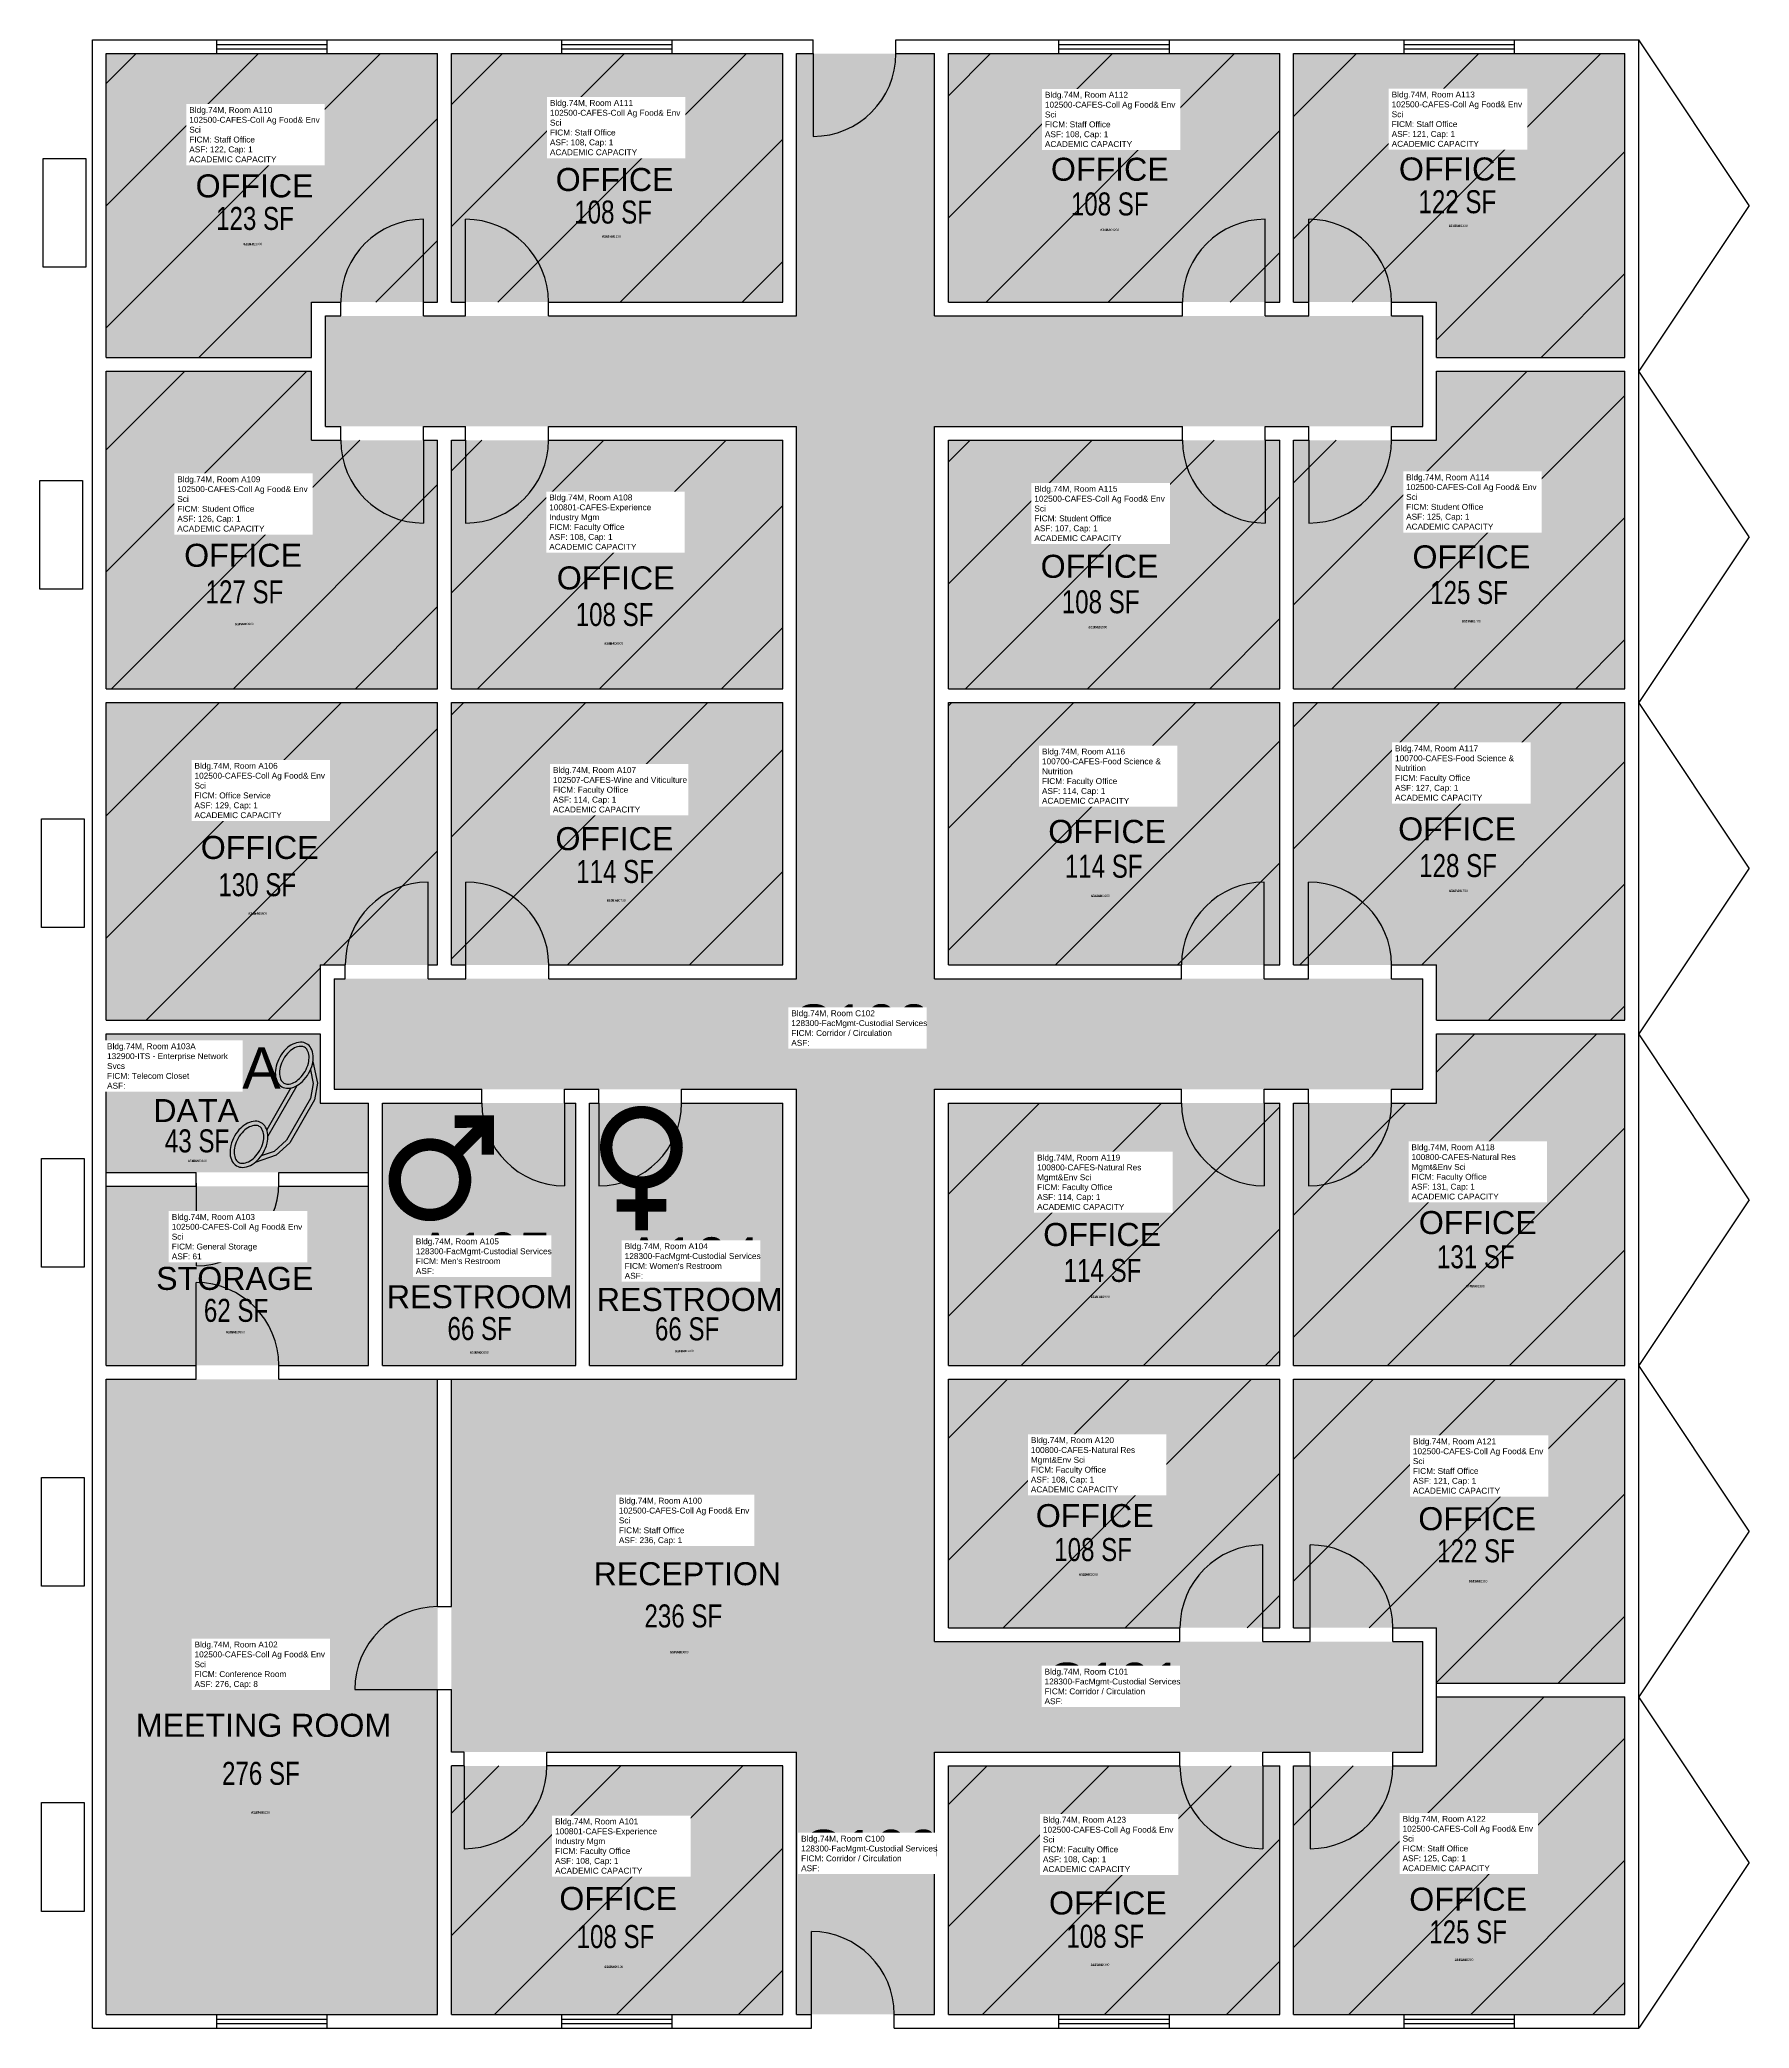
# Model space of a CAD drawing. Header units: inches. Extents: x 21 to 1164, y 3879 to 5666.
# Drawn here: x 421 to 1164, y 4802 to 5666 of the extents above; entities that cross this region are included whole.
import ezdxf
from ezdxf.enums import TextEntityAlignment as Align

# ---------------------------------------------------------------- set-up
doc = ezdxf.new("R2010")
doc.units = ezdxf.units.IN
doc.header["$LTSCALE"] = 0.5
doc.header["$MEASUREMENT"] = 0
for name, color, linetype in [('A-DOOR', 2, 'Continuous'), ('A-GLAZ', 1, 'Continuous'), ('A-IDEN-ICON', 4, 'Continuous'), ('A-IDEN-RNUM', 7, 'Continuous'), ('A-IDEN-SNUM', 4, 'Continuous'), ('A-IDEN-TEXT', 4, 'Continuous'), ('A-IDEN-VNUM', 4, 'Continuous'), ('A-WALL', 5, 'Continuous'), ('AREA-TEXT', 3, 'Continuous'), ('Rooms-Capacity', 4, 'Continuous'), ('Rooms-Category-Color', 7, 'Continuous'), ('Rooms-College-Color', 7, 'Continuous'), ('Rooms-Department-Color', 7, 'Continuous'), ('Rooms-Division-Color', 7, 'Continuous'), ('Rooms-Information', 7, 'Continuous')]:
    doc.layers.add(name, color=color, linetype=linetype)
doc.styles.add('Arial', font='arial.ttf')
doc.styles.add('CP_AREA', font='arial.ttf', dxfattribs={"height": 15})
doc.styles.add('CP_ROOMSNUMBER', font='arial.ttf', dxfattribs={"height": 1})

# ---------------------------------------------------------------- blocks, each defined once
blk = doc.blocks.new('CPWOMEN')
at = {"const_width": 0.015}
blk.add_lwpolyline([(-0.0375, 0, 1), (0.0475, 0, 1)], format="xyb", close=True, dxfattribs=at)
for points in [[(0.005, -0.04), (0.005, -0.1)], [(-0.025, -0.07), (0.035, -0.07)]]:
    blk.add_lwpolyline(points, dxfattribs=at)
blk = doc.blocks.new('CPMEN')
at = {"const_width": 0.015}
for points in [[(0.055, 0.01), (0.055, 0.05), (0.015, 0.05)], [(0.0151, 0.0101), (0.055, 0.05)]]:
    blk.add_lwpolyline(points, dxfattribs=at)
blk.add_lwpolyline([(-0.0575, -0.02, 1), (0.0275, -0.02, 1)], format="xyb", close=True, dxfattribs=at)
blk = doc.blocks.new('CPPHONE')
for p, q in [((0.0096, 0.0252), (-0.0196, -0.0252)), ((0.0169, 0.0279), (-0.0182, -0.0329))]:
    blk.add_line(p, q)
for points in [[(0.0288, 0.0786, 0.139889), (0.0216, 0.0804, 0.107118), (0.0122, 0.0781, 0.079812), (0.0039, 0.0722, 0.067459), (-0.0035, 0.0626, 0.067459), (-0.008, 0.0515, 0.079812), (-0.009, 0.0413, 0.107118), (-0.0064, 0.032, 0.139889), (-0.0012, 0.0267, 0.139889), (0.0061, 0.0248, 0.107118), (0.0155, 0.0272, 0.079812), (0.0238, 0.0331, 0.067459), (0.0312, 0.0426, 0.067459), (0.0357, 0.0538, 0.079812), (0.0367, 0.0639, 0.107118), (0.034, 0.0732, 0.139889)], [(0.0263, 0.0743, 0.139889), (0.0218, 0.0754, 0.107118), (0.0144, 0.0736, 0.079812), (0.0074, 0.0686, 0.067459), (0.0008, 0.0601, 0.067459), (-0.0032, 0.0502, 0.079812), (-0.004, 0.0417, 0.107118), (-0.0019, 0.0344, 0.139889), (0.0013, 0.031, 0.139889), (0.0059, 0.0298, 0.107118), (0.0133, 0.0317, 0.079812), (0.0203, 0.0367, 0.067459), (0.0268, 0.0451, 0.067459), (0.0309, 0.055, 0.079812), (0.0317, 0.0636, 0.107118), (0.0296, 0.0709, 0.139889)], [(-0.0262, -0.0167, 0.139889), (-0.0334, -0.0148, 0.107118), (-0.0428, -0.0172, 0.079812), (-0.0511, -0.0231, 0.067459), (-0.0585, -0.0326, 0.067459), (-0.063, -0.0438, 0.079812), (-0.064, -0.0539, 0.107118), (-0.0614, -0.0632, 0.139889), (-0.0562, -0.0686, 0.139889), (-0.0489, -0.0704, 0.107118), (-0.0395, -0.0681, 0.079812), (-0.0312, -0.0622, 0.067459), (-0.0238, -0.0526, 0.067459), (-0.0193, -0.0415, 0.079812), (-0.0183, -0.0313, 0.107118), (-0.021, -0.022, 0.139889)], [(-0.0287, -0.021, 0.139889), (-0.0332, -0.0198, 0.107118), (-0.0406, -0.0217, 0.079812), (-0.0476, -0.0267, 0.067459), (-0.0542, -0.0351, 0.067459), (-0.0582, -0.045, 0.079812), (-0.059, -0.0536, 0.107118), (-0.0569, -0.0609, 0.139889), (-0.0537, -0.0643, 0.139889), (-0.0491, -0.0654, 0.107118), (-0.0417, -0.0636, 0.079812), (-0.0347, -0.0586, 0.067459), (-0.0282, -0.0501, 0.067459), (-0.0241, -0.0402, 0.079812), (-0.0233, -0.0317, 0.107118), (-0.0254, -0.0244, 0.139889)]]:
    blk.add_lwpolyline(points, format="xyb", close=True)
for points in [[(0.0364, 0.0572), (0.0417, 0.0308), (0.0382, 0.0108), (0.0082, -0.0411), (-0.0083, -0.0558), (-0.0338, -0.0645)], [(0.0334, 0.047), (0.0366, 0.0307), (0.0334, 0.0126), (0.0043, -0.0379), (-0.0109, -0.0514), (-0.0265, -0.0567)]]:
    blk.add_lwpolyline(points)

msp = doc.modelspace()

# ---------------------------------------------------------------- hatches: boundary and pattern name
at = {"layer": 'Rooms-Capacity'}
h = msp.add_hatch(dxfattribs=at)
h.set_pattern_fill('ANSI31', color=256, scale=300, style=0)
h.paths.add_polyline_path([(449.67, 5527.97), (449.67, 5659.97), (593.67, 5659.97), (593.67, 5551.97), (538.89, 5551.97), (538.89, 5527.97)])
h = msp.add_hatch(dxfattribs=at)
h.set_pattern_fill('ANSI31', color=256, scale=300, style=0)
h.paths.add_polyline_path([(599.67, 5551.97), (599.67, 5659.97), (743.67, 5659.97), (743.67, 5551.97)])
h = msp.add_hatch(dxfattribs=at)
h.set_pattern_fill('ANSI31', color=256, scale=300, style=0)
h.paths.add_polyline_path([(815.67, 5551.97), (815.67, 5659.97), (959.67, 5659.97), (959.67, 5551.97)])
h = msp.add_hatch(dxfattribs=at)
h.set_pattern_fill('ANSI31', color=256, scale=300, style=0)
h.paths.add_polyline_path([(965.67, 5551.97), (965.67, 5659.97), (1109.67, 5659.97), (1109.67, 5527.97), (1027.76, 5527.97), (1027.76, 5551.97)])
h = msp.add_hatch(dxfattribs=at)
h.set_pattern_fill('ANSI31', color=256, scale=300, style=0)
h.paths.add_polyline_path([(593.67, 5491.97), (538.89, 5491.97), (538.89, 5521.97), (449.67, 5521.97), (449.67, 5383.97), (593.67, 5383.97)])
h = msp.add_hatch(dxfattribs=at)
h.set_pattern_fill('ANSI31', color=256, scale=300, style=0)
h.paths.add_polyline_path([(965.67, 5491.97), (965.67, 5383.97), (1109.67, 5383.97), (1109.67, 5521.97), (1027.76, 5521.97), (1027.76, 5491.97)])
h = msp.add_hatch(dxfattribs=at)
h.set_pattern_fill('ANSI31', color=256, scale=300, style=0)
h.paths.add_polyline_path([(599.67, 5491.97), (599.67, 5383.97), (743.67, 5383.97), (743.67, 5491.97)])
h = msp.add_hatch(dxfattribs=at)
h.set_pattern_fill('ANSI31', color=256, scale=300, style=0)
h.paths.add_polyline_path([(815.67, 5491.97), (815.67, 5383.97), (959.67, 5383.97), (959.67, 5491.97)])
h = msp.add_hatch(dxfattribs=at)
h.set_pattern_fill('ANSI31', color=256, scale=300, style=0)
h.paths.add_polyline_path([(449.67, 5239.97), (449.67, 5377.97), (593.67, 5377.97), (593.67, 5263.97), (542.69, 5263.97), (542.69, 5239.97)])
h = msp.add_hatch(dxfattribs=at)
h.set_pattern_fill('ANSI31', color=256, scale=300, style=0)
h.paths.add_polyline_path([(599.67, 5263.97), (599.67, 5377.97), (743.67, 5377.97), (743.67, 5263.97)])
h = msp.add_hatch(dxfattribs=at)
h.set_pattern_fill('ANSI31', color=256, scale=300, style=0)
h.paths.add_polyline_path([(959.67, 5263.97), (815.67, 5263.97), (815.67, 5377.97), (959.67, 5377.97)])
h = msp.add_hatch(dxfattribs=at)
h.set_pattern_fill('ANSI31', color=256, scale=300, style=0)
h.paths.add_polyline_path([(965.67, 5263.97), (1027.76, 5263.97), (1027.76, 5239.97), (1109.67, 5239.97), (1109.67, 5377.97), (965.67, 5377.97)])
h = msp.add_hatch(dxfattribs=at)
h.set_pattern_fill('ANSI31', color=256, scale=300, style=0)
h.paths.add_polyline_path([(965.67, 5089.97), (1109.67, 5089.97), (1109.67, 5233.97), (1027.76, 5233.97), (1027.76, 5203.97), (965.67, 5203.97)])
h = msp.add_hatch(dxfattribs=at)
h.set_pattern_fill('ANSI31', color=256, scale=300, style=0)
h.paths.add_polyline_path([(959.67, 5203.97), (815.67, 5203.97), (815.67, 5089.97), (959.67, 5089.97)])
h = msp.add_hatch(dxfattribs=at)
h.set_pattern_fill('ANSI31', color=256, scale=300, style=0)
h.paths.add_polyline_path([(815.67, 4975.97), (815.67, 5083.97), (959.67, 5083.97), (959.67, 4975.97)])
h = msp.add_hatch(dxfattribs=at)
h.set_pattern_fill('ANSI31', color=256, scale=300, style=0)
h.paths.add_polyline_path([(965.67, 4975.97), (965.67, 5083.97), (1109.67, 5083.97), (1109.67, 4951.97), (1027.76, 4951.97), (1027.76, 4975.97)])
h = msp.add_hatch(dxfattribs=at)
h.set_pattern_fill('ANSI31', color=256, scale=300, style=0)
h.paths.add_polyline_path([(965.67, 4807.97), (1109.67, 4807.97), (1109.67, 4945.97), (1027.76, 4945.97), (1027.76, 4915.97), (965.67, 4915.97)])
h = msp.add_hatch(dxfattribs=at)
h.set_pattern_fill('ANSI31', color=256, scale=300, style=0)
h.paths.add_polyline_path([(599.67, 4807.97), (743.67, 4807.97), (743.67, 4915.97), (599.67, 4915.97)])
h = msp.add_hatch(dxfattribs=at)
h.set_pattern_fill('ANSI31', color=256, scale=300, style=0)
h.paths.add_polyline_path([(815.67, 4915.97), (815.67, 4807.97), (959.67, 4807.97), (959.67, 4915.97)])
at = {"layer": 'Rooms-Category-Color', "true_color": 0xfa9ba3}
for points in [[(449.67, 5527.97), (449.67, 5659.97), (593.67, 5659.97), (593.67, 5551.97), (538.89, 5551.97), (538.89, 5527.97)], [(599.67, 5551.97), (599.67, 5659.97), (743.67, 5659.97), (743.67, 5551.97)], [(815.67, 5551.97), (815.67, 5659.97), (959.67, 5659.97), (959.67, 5551.97)], [(965.67, 5551.97), (965.67, 5659.97), (1109.67, 5659.97), (1109.67, 5527.97), (1027.76, 5527.97), (1027.76, 5551.97)], [(593.67, 5491.97), (538.89, 5491.97), (538.89, 5521.97), (449.67, 5521.97), (449.67, 5383.97), (593.67, 5383.97)], [(965.67, 5491.97), (965.67, 5383.97), (1109.67, 5383.97), (1109.67, 5521.97), (1027.76, 5521.97), (1027.76, 5491.97)], [(599.67, 5491.97), (599.67, 5383.97), (743.67, 5383.97), (743.67, 5491.97)], [(815.67, 5491.97), (815.67, 5383.97), (959.67, 5383.97), (959.67, 5491.97)], [(449.67, 5239.97), (449.67, 5377.97), (593.67, 5377.97), (593.67, 5263.97), (542.69, 5263.97), (542.69, 5239.97)], [(599.67, 5263.97), (599.67, 5377.97), (743.67, 5377.97), (743.67, 5263.97)], [(959.67, 5263.97), (815.67, 5263.97), (815.67, 5377.97), (959.67, 5377.97)], [(965.67, 5263.97), (1027.76, 5263.97), (1027.76, 5239.97), (1109.67, 5239.97), (1109.67, 5377.97), (965.67, 5377.97)], [(965.67, 5089.97), (1109.67, 5089.97), (1109.67, 5233.97), (1027.76, 5233.97), (1027.76, 5203.97), (965.67, 5203.97)], [(959.67, 5203.97), (815.67, 5203.97), (815.67, 5089.97), (959.67, 5089.97)], [(449.67, 4807.97), (593.67, 4807.97), (593.67, 5083.97), (449.67, 5083.97)], [(599.67, 4921.97), (599.67, 5083.97), (809.67, 5083.97), (809.67, 4921.97)], [(815.67, 4975.97), (815.67, 5083.97), (959.67, 5083.97), (959.67, 4975.97)], [(965.67, 4975.97), (965.67, 5083.97), (1109.67, 5083.97), (1109.67, 4951.97), (1027.76, 4951.97), (1027.76, 4975.97)], [(965.67, 4807.97), (1109.67, 4807.97), (1109.67, 4945.97), (1027.76, 4945.97), (1027.76, 4915.97), (965.67, 4915.97)], [(599.67, 4807.97), (743.67, 4807.97), (743.67, 4915.97), (599.67, 4915.97)], [(815.67, 4915.97), (815.67, 4807.97), (959.67, 4807.97), (959.67, 4915.97)]]:
    msp.add_hatch(color=241, dxfattribs=at).paths.add_polyline_path(points)
at = {"layer": 'Rooms-Category-Color', "true_color": 0xadadad}
for points in [[(809.67, 5659.97), (749.67, 5659.97), (749.67, 5545.97), (544.89, 5545.97), (544.89, 5497.97), (749.67, 5497.97), (749.67, 5257.97), (548.69, 5257.97), (548.69, 5209.97), (749.67, 5209.97), (749.67, 5083.97), (809.67, 5083.97), (809.67, 5209.97), (1021.76, 5209.97), (1021.76, 5257.97), (809.67, 5257.97), (809.67, 5497.97), (1021.76, 5497.97), (1021.76, 5545.97), (809.67, 5545.97)], [(449.67, 5173.79), (563.67, 5173.79), (563.67, 5203.97), (542.69, 5203.97), (542.69, 5233.97), (449.67, 5233.97)], [(569.67, 5203.97), (569.67, 5089.97), (653.67, 5089.97), (653.67, 5203.97)], [(659.67, 5089.97), (743.67, 5089.97), (743.67, 5203.97), (659.67, 5203.97)], [(809.67, 4921.97), (809.67, 4969.97), (1021.76, 4969.97), (1021.76, 4921.97)], [(749.67, 4921.97), (749.67, 4807.97), (809.67, 4807.97), (809.67, 4921.97)]]:
    msp.add_hatch(color=253, dxfattribs=at).paths.add_polyline_path(points)
at = {"layer": 'Rooms-Category-Color', "true_color": 0xe3c5e1}
msp.add_hatch(color=254, dxfattribs=at).paths.add_polyline_path([(449.67, 5167.79), (449.67, 5089.97), (563.67, 5089.97), (563.67, 5167.79)])
at = {"layer": 'Rooms-College-Color', "true_color": 0xe3c5e1}
for points in [[(449.67, 5527.97), (449.67, 5659.97), (593.67, 5659.97), (593.67, 5551.97), (538.89, 5551.97), (538.89, 5527.97)], [(599.67, 5551.97), (599.67, 5659.97), (743.67, 5659.97), (743.67, 5551.97)], [(815.67, 5551.97), (815.67, 5659.97), (959.67, 5659.97), (959.67, 5551.97)], [(965.67, 5551.97), (965.67, 5659.97), (1109.67, 5659.97), (1109.67, 5527.97), (1027.76, 5527.97), (1027.76, 5551.97)], [(593.67, 5491.97), (538.89, 5491.97), (538.89, 5521.97), (449.67, 5521.97), (449.67, 5383.97), (593.67, 5383.97)], [(965.67, 5491.97), (965.67, 5383.97), (1109.67, 5383.97), (1109.67, 5521.97), (1027.76, 5521.97), (1027.76, 5491.97)], [(599.67, 5491.97), (599.67, 5383.97), (743.67, 5383.97), (743.67, 5491.97)], [(815.67, 5491.97), (815.67, 5383.97), (959.67, 5383.97), (959.67, 5491.97)], [(449.67, 5239.97), (449.67, 5377.97), (593.67, 5377.97), (593.67, 5263.97), (542.69, 5263.97), (542.69, 5239.97)], [(599.67, 5263.97), (599.67, 5377.97), (743.67, 5377.97), (743.67, 5263.97)], [(959.67, 5263.97), (815.67, 5263.97), (815.67, 5377.97), (959.67, 5377.97)], [(965.67, 5263.97), (1027.76, 5263.97), (1027.76, 5239.97), (1109.67, 5239.97), (1109.67, 5377.97), (965.67, 5377.97)], [(965.67, 5089.97), (1109.67, 5089.97), (1109.67, 5233.97), (1027.76, 5233.97), (1027.76, 5203.97), (965.67, 5203.97)], [(959.67, 5203.97), (815.67, 5203.97), (815.67, 5089.97), (959.67, 5089.97)], [(449.67, 5167.79), (449.67, 5089.97), (563.67, 5089.97), (563.67, 5167.79)], [(449.67, 4807.97), (593.67, 4807.97), (593.67, 5083.97), (449.67, 5083.97)], [(599.67, 4921.97), (599.67, 5083.97), (809.67, 5083.97), (809.67, 4921.97)], [(815.67, 4975.97), (815.67, 5083.97), (959.67, 5083.97), (959.67, 4975.97)], [(965.67, 4975.97), (965.67, 5083.97), (1109.67, 5083.97), (1109.67, 4951.97), (1027.76, 4951.97), (1027.76, 4975.97)], [(965.67, 4807.97), (1109.67, 4807.97), (1109.67, 4945.97), (1027.76, 4945.97), (1027.76, 4915.97), (965.67, 4915.97)], [(599.67, 4807.97), (743.67, 4807.97), (743.67, 4915.97), (599.67, 4915.97)], [(815.67, 4915.97), (815.67, 4807.97), (959.67, 4807.97), (959.67, 4915.97)]]:
    msp.add_hatch(color=254, dxfattribs=at).paths.add_polyline_path(points)
at = {"layer": 'Rooms-College-Color', "true_color": 0xadadad}
for points in [[(809.67, 5659.97), (749.67, 5659.97), (749.67, 5545.97), (544.89, 5545.97), (544.89, 5497.97), (749.67, 5497.97), (749.67, 5257.97), (548.69, 5257.97), (548.69, 5209.97), (749.67, 5209.97), (749.67, 5083.97), (809.67, 5083.97), (809.67, 5209.97), (1021.76, 5209.97), (1021.76, 5257.97), (809.67, 5257.97), (809.67, 5497.97), (1021.76, 5497.97), (1021.76, 5545.97), (809.67, 5545.97)], [(449.67, 5173.79), (563.67, 5173.79), (563.67, 5203.97), (542.69, 5203.97), (542.69, 5233.97), (449.67, 5233.97)], [(569.67, 5203.97), (569.67, 5089.97), (653.67, 5089.97), (653.67, 5203.97)], [(659.67, 5089.97), (743.67, 5089.97), (743.67, 5203.97), (659.67, 5203.97)], [(809.67, 4921.97), (809.67, 4969.97), (1021.76, 4969.97), (1021.76, 4921.97)], [(749.67, 4921.97), (749.67, 4807.97), (809.67, 4807.97), (809.67, 4921.97)]]:
    msp.add_hatch(color=253, dxfattribs=at).paths.add_polyline_path(points)
at = {"layer": 'Rooms-Department-Color', "true_color": 0xe3c5e1}
for points in [[(449.67, 5527.97), (449.67, 5659.97), (593.67, 5659.97), (593.67, 5551.97), (538.89, 5551.97), (538.89, 5527.97)], [(599.67, 5551.97), (599.67, 5659.97), (743.67, 5659.97), (743.67, 5551.97)], [(815.67, 5551.97), (815.67, 5659.97), (959.67, 5659.97), (959.67, 5551.97)], [(965.67, 5551.97), (965.67, 5659.97), (1109.67, 5659.97), (1109.67, 5527.97), (1027.76, 5527.97), (1027.76, 5551.97)], [(593.67, 5491.97), (538.89, 5491.97), (538.89, 5521.97), (449.67, 5521.97), (449.67, 5383.97), (593.67, 5383.97)], [(965.67, 5491.97), (965.67, 5383.97), (1109.67, 5383.97), (1109.67, 5521.97), (1027.76, 5521.97), (1027.76, 5491.97)], [(599.67, 5491.97), (599.67, 5383.97), (743.67, 5383.97), (743.67, 5491.97)], [(815.67, 5491.97), (815.67, 5383.97), (959.67, 5383.97), (959.67, 5491.97)], [(449.67, 5239.97), (449.67, 5377.97), (593.67, 5377.97), (593.67, 5263.97), (542.69, 5263.97), (542.69, 5239.97)], [(599.67, 5263.97), (599.67, 5377.97), (743.67, 5377.97), (743.67, 5263.97)], [(959.67, 5263.97), (815.67, 5263.97), (815.67, 5377.97), (959.67, 5377.97)], [(965.67, 5263.97), (1027.76, 5263.97), (1027.76, 5239.97), (1109.67, 5239.97), (1109.67, 5377.97), (965.67, 5377.97)], [(965.67, 5089.97), (1109.67, 5089.97), (1109.67, 5233.97), (1027.76, 5233.97), (1027.76, 5203.97), (965.67, 5203.97)], [(959.67, 5203.97), (815.67, 5203.97), (815.67, 5089.97), (959.67, 5089.97)], [(449.67, 5167.79), (449.67, 5089.97), (563.67, 5089.97), (563.67, 5167.79)], [(449.67, 4807.97), (593.67, 4807.97), (593.67, 5083.97), (449.67, 5083.97)], [(599.67, 4921.97), (599.67, 5083.97), (809.67, 5083.97), (809.67, 4921.97)], [(815.67, 4975.97), (815.67, 5083.97), (959.67, 5083.97), (959.67, 4975.97)], [(965.67, 4975.97), (965.67, 5083.97), (1109.67, 5083.97), (1109.67, 4951.97), (1027.76, 4951.97), (1027.76, 4975.97)], [(965.67, 4807.97), (1109.67, 4807.97), (1109.67, 4945.97), (1027.76, 4945.97), (1027.76, 4915.97), (965.67, 4915.97)], [(599.67, 4807.97), (743.67, 4807.97), (743.67, 4915.97), (599.67, 4915.97)], [(815.67, 4915.97), (815.67, 4807.97), (959.67, 4807.97), (959.67, 4915.97)]]:
    msp.add_hatch(color=254, dxfattribs=at).paths.add_polyline_path(points)
at = {"layer": 'Rooms-Department-Color', "true_color": 0xacacac}
for points in [[(809.67, 5659.97), (749.67, 5659.97), (749.67, 5545.97), (544.89, 5545.97), (544.89, 5497.97), (749.67, 5497.97), (749.67, 5257.97), (548.69, 5257.97), (548.69, 5209.97), (749.67, 5209.97), (749.67, 5083.97), (809.67, 5083.97), (809.67, 5209.97), (1021.76, 5209.97), (1021.76, 5257.97), (809.67, 5257.97), (809.67, 5497.97), (1021.76, 5497.97), (1021.76, 5545.97), (809.67, 5545.97)], [(449.67, 5173.79), (563.67, 5173.79), (563.67, 5203.97), (542.69, 5203.97), (542.69, 5233.97), (449.67, 5233.97)], [(569.67, 5203.97), (569.67, 5089.97), (653.67, 5089.97), (653.67, 5203.97)], [(659.67, 5089.97), (743.67, 5089.97), (743.67, 5203.97), (659.67, 5203.97)], [(809.67, 4921.97), (809.67, 4969.97), (1021.76, 4969.97), (1021.76, 4921.97)], [(749.67, 4921.97), (749.67, 4807.97), (809.67, 4807.97), (809.67, 4921.97)]]:
    msp.add_hatch(color=253, dxfattribs=at).paths.add_polyline_path(points)
at = {"layer": 'Rooms-Division-Color', "true_color": 0xe3c5e1}
for points in [[(449.67, 5527.97), (449.67, 5659.97), (593.67, 5659.97), (593.67, 5551.97), (538.89, 5551.97), (538.89, 5527.97)], [(599.67, 5551.97), (599.67, 5659.97), (743.67, 5659.97), (743.67, 5551.97)], [(815.67, 5551.97), (815.67, 5659.97), (959.67, 5659.97), (959.67, 5551.97)], [(965.67, 5551.97), (965.67, 5659.97), (1109.67, 5659.97), (1109.67, 5527.97), (1027.76, 5527.97), (1027.76, 5551.97)], [(593.67, 5491.97), (538.89, 5491.97), (538.89, 5521.97), (449.67, 5521.97), (449.67, 5383.97), (593.67, 5383.97)], [(965.67, 5491.97), (965.67, 5383.97), (1109.67, 5383.97), (1109.67, 5521.97), (1027.76, 5521.97), (1027.76, 5491.97)], [(599.67, 5491.97), (599.67, 5383.97), (743.67, 5383.97), (743.67, 5491.97)], [(815.67, 5491.97), (815.67, 5383.97), (959.67, 5383.97), (959.67, 5491.97)], [(449.67, 5239.97), (449.67, 5377.97), (593.67, 5377.97), (593.67, 5263.97), (542.69, 5263.97), (542.69, 5239.97)], [(599.67, 5263.97), (599.67, 5377.97), (743.67, 5377.97), (743.67, 5263.97)], [(959.67, 5263.97), (815.67, 5263.97), (815.67, 5377.97), (959.67, 5377.97)], [(965.67, 5263.97), (1027.76, 5263.97), (1027.76, 5239.97), (1109.67, 5239.97), (1109.67, 5377.97), (965.67, 5377.97)], [(965.67, 5089.97), (1109.67, 5089.97), (1109.67, 5233.97), (1027.76, 5233.97), (1027.76, 5203.97), (965.67, 5203.97)], [(959.67, 5203.97), (815.67, 5203.97), (815.67, 5089.97), (959.67, 5089.97)], [(449.67, 5167.79), (449.67, 5089.97), (563.67, 5089.97), (563.67, 5167.79)], [(449.67, 4807.97), (593.67, 4807.97), (593.67, 5083.97), (449.67, 5083.97)], [(599.67, 4921.97), (599.67, 5083.97), (809.67, 5083.97), (809.67, 4921.97)], [(815.67, 4975.97), (815.67, 5083.97), (959.67, 5083.97), (959.67, 4975.97)], [(965.67, 4975.97), (965.67, 5083.97), (1109.67, 5083.97), (1109.67, 4951.97), (1027.76, 4951.97), (1027.76, 4975.97)], [(965.67, 4807.97), (1109.67, 4807.97), (1109.67, 4945.97), (1027.76, 4945.97), (1027.76, 4915.97), (965.67, 4915.97)], [(599.67, 4807.97), (743.67, 4807.97), (743.67, 4915.97), (599.67, 4915.97)], [(815.67, 4915.97), (815.67, 4807.97), (959.67, 4807.97), (959.67, 4915.97)]]:
    msp.add_hatch(color=254, dxfattribs=at).paths.add_polyline_path(points)
at = {"layer": 'Rooms-Division-Color', "true_color": 0xadadad}
for points in [[(809.67, 5659.97), (749.67, 5659.97), (749.67, 5545.97), (544.89, 5545.97), (544.89, 5497.97), (749.67, 5497.97), (749.67, 5257.97), (548.69, 5257.97), (548.69, 5209.97), (749.67, 5209.97), (749.67, 5083.97), (809.67, 5083.97), (809.67, 5209.97), (1021.76, 5209.97), (1021.76, 5257.97), (809.67, 5257.97), (809.67, 5497.97), (1021.76, 5497.97), (1021.76, 5545.97), (809.67, 5545.97)], [(449.67, 5173.79), (563.67, 5173.79), (563.67, 5203.97), (542.69, 5203.97), (542.69, 5233.97), (449.67, 5233.97)], [(569.67, 5203.97), (569.67, 5089.97), (653.67, 5089.97), (653.67, 5203.97)], [(659.67, 5089.97), (743.67, 5089.97), (743.67, 5203.97), (659.67, 5203.97)], [(809.67, 4921.97), (809.67, 4969.97), (1021.76, 4969.97), (1021.76, 4921.97)], [(749.67, 4921.97), (749.67, 4807.97), (809.67, 4807.97), (809.67, 4921.97)]]:
    msp.add_hatch(color=253, dxfattribs=at).paths.add_polyline_path(points)

# ---------------------------------------------------------------- linework, layer by layer
at = {"layer": 'A-DOOR', "ltscale": 25}
for p, q in [((756.81, 5659.97), (756.81, 5623.97)), ((587.54, 5551.97), (587.54, 5587.97)), ((953.34, 5551.97), (953.34, 5587.97)), ((972.23, 5551.97), (972.23, 5587.97)), ((587.54, 5491.97), (587.54, 5455.97)), ((605.83, 5491.97), (605.83, 5455.97)), ((953.34, 5491.97), (953.34, 5455.97)), ((972.23, 5491.97), (972.23, 5455.97)), ((589.53, 5263.97), (589.53, 5299.97)), ((605.94, 5263.97), (605.94, 5299.97)), ((952.91, 5263.97), (952.91, 5299.97)), ((972.18, 5263.97), (972.18, 5299.97)), ((648.87, 5203.97), (648.87, 5167.97)), ((663.71, 5203.97), (663.71, 5167.97)), ((952.91, 5203.97), (952.91, 5167.97)), ((972.18, 5203.97), (972.18, 5167.97)), ((488.67, 5169.22), (488.67, 5133.22)), ((488.67, 5089.97), (488.67, 5125.97)), ((952.28, 4975.97), (952.28, 5011.97)), ((972.8, 4975.97), (972.8, 5011.97)), ((557.67, 4949.14), (593.67, 4949.14)), ((605.2, 4915.97), (605.2, 4879.97)), ((952.28, 4915.97), (952.28, 4879.97)), ((972.8, 4915.97), (972.8, 4879.97)), ((756.08, 4807.97), (756.08, 4843.97))]:
    msp.add_line(p, q, dxfattribs=at)
for centre, start, end in [((756.81, 5659.97), 270, 360), ((587.54, 5551.97), 90, 180), ((605.83, 5551.97), 0, 90), ((953.34, 5551.97), 90, 180), ((972.23, 5551.97), 0, 90), ((587.54, 5491.97), 180, 270), ((605.83, 5491.97), 270, 0), ((953.34, 5491.97), 180, 270), ((972.23, 5491.97), 270, 0), ((589.53, 5263.97), 90, 180), ((605.94, 5263.97), 0, 90), ((952.91, 5263.97), 90, 180), ((972.18, 5263.97), 0, 90), ((648.87, 5203.97), 180, 270), ((663.71, 5203.97), 270, 0), ((952.91, 5203.97), 180, 270), ((972.18, 5203.97), 270, 360), ((488.67, 5169.22), 270, 360), ((488.67, 5089.97), 0, 90), ((952.28, 4975.97), 90, 180), ((972.8, 4975.97), 0, 90), ((593.67, 4949.14), 90, 180), ((605.2, 4915.97), 270, 0), ((952.28, 4915.97), 180, 270), ((972.8, 4915.97), 270, 0), ((756.08, 4807.97), 0, 90)]:
    msp.add_arc(centre, 36, start, end, dxfattribs=at)
at = {"layer": 'A-GLAZ'}
for p, q in [((497.67, 5665.97), (545.67, 5665.97)), ((647.67, 5665.97), (695.67, 5665.97)), ((863.67, 5665.97), (911.67, 5665.97)), ((1013.67, 5665.97), (1061.67, 5665.97)), ((497.67, 4801.97), (545.67, 4801.97)), ((647.67, 4801.97), (695.67, 4801.97)), ((863.67, 4801.97), (911.67, 4801.97)), ((1013.67, 4801.97), (1061.67, 4801.97))]:
    msp.add_line(p, q, dxfattribs=at)
at = {"layer": 'A-GLAZ', "ltscale": 25}
for p, q in [((497.67, 5663.97), (545.67, 5663.97)), ((497.67, 5661.97), (545.67, 5661.97)), ((497.67, 5659.97), (545.67, 5659.97)), ((647.67, 5663.97), (695.67, 5663.97)), ((647.67, 5661.97), (695.67, 5661.97)), ((647.67, 5659.97), (695.67, 5659.97)), ((863.67, 5663.97), (911.67, 5663.97)), ((863.67, 5661.97), (911.67, 5661.97)), ((863.67, 5659.97), (911.67, 5659.97)), ((1013.67, 5663.97), (1061.67, 5663.97)), ((1013.67, 5661.97), (1061.67, 5661.97)), ((1013.67, 5659.97), (1061.67, 5659.97)), ((497.67, 4807.97), (545.67, 4807.97)), ((497.67, 4805.97), (545.67, 4805.97)), ((497.67, 4803.97), (545.67, 4803.97)), ((647.67, 4807.97), (695.67, 4807.97)), ((647.67, 4805.97), (695.67, 4805.97)), ((647.67, 4803.97), (695.67, 4803.97)), ((863.67, 4807.97), (911.67, 4807.97)), ((863.67, 4805.97), (911.67, 4805.97)), ((863.67, 4803.97), (911.67, 4803.97)), ((1013.67, 4807.97), (1061.67, 4807.97)), ((1013.67, 4805.97), (1061.67, 4805.97)), ((1013.67, 4803.97), (1061.67, 4803.97))]:
    msp.add_line(p, q, dxfattribs=at)
at = {"layer": 'A-IDEN-TEXT', "ltscale": 25}
for p, q in [((1163.67, 5593.97), (1115.67, 5665.97)), ((1163.67, 5593.97), (1115.67, 5521.97)), ((1163.67, 5449.97), (1115.67, 5521.97)), ((1163.67, 5449.97), (1115.67, 5377.97)), ((1163.67, 5305.97), (1115.67, 5377.97)), ((1163.67, 5305.97), (1115.67, 5233.97)), ((1163.67, 5161.97), (1115.67, 5233.97)), ((1163.67, 5161.97), (1115.67, 5089.97)), ((1163.67, 5017.97), (1115.67, 5089.97)), ((1163.67, 5017.97), (1115.67, 4945.97)), ((1163.67, 4873.97), (1115.67, 4945.97)), ((1163.67, 4873.97), (1115.67, 4801.97))]:
    msp.add_line(p, q, dxfattribs=at)
at = {"layer": 'A-WALL'}
for p, q in [((443.67, 5665.97), (756.81, 5665.97)), ((443.67, 4801.97), (443.67, 5665.97)), ((449.67, 5659.97), (593.67, 5659.97)), ((449.67, 5527.97), (449.67, 5659.97)), ((593.67, 5551.97), (593.67, 5659.97)), ((599.67, 5659.97), (743.67, 5659.97)), ((599.67, 5551.97), (599.67, 5659.97)), ((743.67, 5551.97), (743.67, 5659.97)), ((749.67, 5659.97), (756.81, 5659.97)), ((749.67, 5545.97), (749.67, 5659.97)), ((792.81, 5665.97), (1115.67, 5665.97)), ((792.81, 5659.97), (809.67, 5659.97)), ((792.81, 5659.97), (809.67, 5659.97)), ((809.67, 5545.97), (809.67, 5659.97)), ((815.67, 5659.97), (959.67, 5659.97)), ((815.67, 5551.97), (815.67, 5659.97)), ((959.67, 5551.97), (959.67, 5659.97)), ((965.67, 5659.97), (1109.67, 5659.97)), ((965.67, 5551.97), (965.67, 5659.97)), ((1109.67, 5527.97), (1109.67, 5659.97)), ((1115.67, 4801.97), (1115.67, 5665.97)), ((449.67, 5383.97), (449.67, 5521.97)), ((1109.67, 5383.97), (1109.67, 5521.97)), ((749.67, 5257.97), (749.67, 5497.97)), ((749.67, 5429.81), (749.67, 5497.97)), ((809.67, 5257.97), (809.67, 5497.97)), ((593.67, 5383.97), (593.67, 5491.97)), ((599.67, 5383.97), (599.67, 5491.97)), ((743.67, 5383.97), (743.67, 5491.97)), ((743.67, 5429.81), (743.67, 5491.97)), ((815.67, 5383.97), (815.67, 5491.97)), ((959.67, 5383.97), (959.67, 5491.97)), ((965.67, 5383.97), (965.67, 5491.97)), ((449.67, 5383.97), (593.67, 5383.97)), ((602.67, 5383.97), (743.67, 5383.97)), ((815.67, 5383.97), (959.67, 5383.97)), ((965.67, 5383.97), (1109.67, 5383.97)), ((1027.76, 5383.97), (1109.67, 5383.97)), ((449.67, 5239.97), (449.67, 5377.97)), ((593.67, 5263.97), (593.67, 5377.97)), ((599.67, 5263.97), (599.67, 5377.97)), ((743.67, 5263.97), (743.67, 5377.97)), ((815.67, 5263.97), (815.67, 5377.97)), ((959.67, 5263.97), (959.67, 5377.97)), ((965.67, 5263.97), (965.67, 5377.97)), ((1109.67, 5263.97), (1109.67, 5377.97)), ((542.69, 5263.97), (553.53, 5263.97)), ((589.53, 5263.97), (593.67, 5263.97)), ((599.67, 5263.97), (605.94, 5263.97)), ((641.94, 5263.97), (743.67, 5263.97)), ((815.67, 5263.97), (916.91, 5263.97)), ((952.91, 5263.97), (959.67, 5263.97)), ((965.67, 5263.97), (972.18, 5263.97)), ((1008.18, 5263.97), (1027.76, 5263.97)), ((548.69, 5257.97), (553.53, 5257.97)), ((589.53, 5257.97), (596.67, 5257.97)), ((602.67, 5257.97), (605.94, 5257.97)), ((641.94, 5257.97), (749.67, 5257.97)), ((809.67, 5257.97), (916.91, 5257.97)), ((952.91, 5257.97), (972.18, 5257.97)), ((1008.18, 5257.97), (1021.76, 5257.97)), ((1109.67, 5239.97), (1109.67, 5257.97)), ((449.67, 5089.97), (449.67, 5233.97)), ((1109.67, 5209.97), (1109.67, 5233.97)), ((548.69, 5209.97), (553.53, 5209.97)), ((553.53, 5209.97), (599.02, 5209.97)), ((599.02, 5209.97), (612.87, 5209.97)), ((648.87, 5209.97), (663.71, 5209.97)), ((648.87, 5209.97), (653.33, 5209.97)), ((699.71, 5209.97), (749.67, 5209.97)), ((749.67, 5083.97), (749.67, 5209.97)), ((809.67, 5209.97), (916.91, 5209.97)), ((809.67, 4969.97), (809.67, 5209.97)), ((952.91, 5209.97), (972.18, 5209.97)), ((1008.18, 5209.97), (1021.76, 5209.97)), ((555.77, 5203.97), (563.67, 5203.97)), ((563.67, 5089.97), (563.67, 5203.97)), ((569.67, 5089.97), (569.67, 5203.97)), ((569.67, 5203.97), (599.02, 5203.97)), ((599.02, 5203.97), (612.87, 5203.97)), ((648.87, 5203.97), (653.67, 5203.97)), ((653.67, 5089.97), (653.67, 5203.97)), ((659.67, 5089.97), (659.67, 5203.97)), ((659.67, 5203.97), (663.71, 5203.97)), ((699.71, 5203.97), (743.67, 5203.97)), ((743.67, 5089.97), (743.67, 5203.97)), ((749.67, 5083.97), (749.67, 5203.97)), ((815.67, 5203.97), (916.91, 5203.97)), ((815.67, 5089.97), (815.67, 5203.97)), ((952.91, 5203.97), (959.67, 5203.97)), ((959.67, 5089.97), (959.67, 5203.97)), ((965.67, 5203.97), (972.18, 5203.97)), ((965.67, 5089.97), (965.67, 5203.97)), ((1008.18, 5203.97), (1027.76, 5203.97)), ((1109.67, 5089.97), (1109.67, 5203.97)), ((563.67, 5089.97), (563.67, 5197.97)), ((569.67, 5089.97), (569.67, 5197.97)), ((653.67, 5089.97), (653.67, 5197.97)), ((659.67, 5089.97), (659.67, 5197.97)), ((743.67, 5089.97), (743.67, 5197.97)), ((449.67, 5167.79), (488.67, 5167.79)), ((524.67, 5167.79), (563.67, 5167.79)), ((449.67, 5083.97), (488.67, 5083.97)), ((449.67, 4921.97), (449.67, 5083.97)), ((524.67, 5083.97), (749.67, 5083.97)), ((593.67, 4985.14), (593.67, 5083.97)), ((599.67, 4985.14), (599.67, 5083.97)), ((815.67, 5083.97), (959.67, 5083.97)), ((815.67, 4975.97), (815.67, 5083.97)), ((959.67, 4975.97), (959.67, 5083.97)), ((965.67, 5083.97), (1109.67, 5083.97)), ((965.67, 4975.97), (965.67, 5083.97)), ((1109.67, 4975.97), (1109.67, 5083.97)), ((809.67, 4969.97), (916.28, 4969.97)), ((815.67, 4975.97), (916.28, 4975.97)), ((952.28, 4975.97), (959.67, 4975.97)), ((952.28, 4969.97), (972.8, 4969.97)), ((965.67, 4975.97), (972.8, 4975.97)), ((1008.8, 4975.97), (1027.76, 4975.97)), ((1008.8, 4969.97), (1021.76, 4969.97)), ((1109.67, 4951.97), (1109.67, 4969.97)), ((593.67, 4807.97), (593.67, 4949.14)), ((599.67, 4921.97), (599.67, 4949.14)), ((1109.67, 4921.97), (1109.67, 4945.97)), ((449.67, 4807.97), (449.67, 4921.97)), ((749.67, 4807.97), (749.67, 4921.97)), ((809.67, 4921.97), (916.28, 4921.97)), ((809.67, 4807.97), (809.67, 4921.97)), ((952.28, 4921.97), (972.8, 4921.97)), ((1008.8, 4921.97), (1021.76, 4921.97)), ((599.67, 4807.97), (599.67, 4915.97)), ((743.67, 4807.97), (743.67, 4915.97)), ((815.67, 4915.97), (916.28, 4915.97)), ((815.67, 4807.97), (815.67, 4915.97)), ((952.28, 4915.97), (959.67, 4915.97)), ((959.67, 4807.97), (959.67, 4915.97)), ((965.67, 4915.97), (972.8, 4915.97)), ((965.67, 4807.97), (965.67, 4915.97)), ((1008.8, 4915.97), (1027.76, 4915.97)), ((1109.67, 4807.97), (1109.67, 4915.97)), ((449.67, 4807.97), (593.67, 4807.97)), ((599.67, 4807.97), (743.67, 4807.97)), ((749.67, 4807.97), (756.08, 4807.97)), ((792.08, 4807.97), (809.67, 4807.97)), ((815.67, 4807.97), (959.67, 4807.97)), ((965.67, 4807.97), (1109.67, 4807.97)), ((443.67, 4801.97), (756.08, 4801.97)), ((792.08, 4801.97), (1115.67, 4801.97))]:
    msp.add_line(p, q, dxfattribs=at)
at = {"layer": 'A-WALL', "ltscale": 25}
for p, q in [((497.67, 5659.97), (497.67, 5665.97)), ((545.67, 5659.97), (545.67, 5665.97)), ((647.67, 5659.97), (647.67, 5665.97)), ((695.67, 5659.97), (695.67, 5665.97)), ((756.81, 5659.97), (756.81, 5665.97)), ((792.81, 5659.97), (792.81, 5665.97)), ((863.67, 5659.97), (863.67, 5665.97)), ((911.67, 5659.97), (911.67, 5665.97)), ((1013.67, 5659.97), (1013.67, 5665.97)), ((1061.67, 5659.97), (1061.67, 5665.97)), ((605.83, 5551.97), (605.83, 5587.97)), ((538.89, 5527.97), (538.89, 5551.97)), ((538.89, 5551.97), (551.54, 5551.97)), ((551.54, 5545.97), (551.54, 5551.97)), ((587.54, 5545.97), (587.54, 5551.97)), ((587.54, 5551.97), (593.67, 5551.97)), ((599.67, 5551.97), (605.83, 5551.97)), ((605.83, 5545.97), (605.83, 5551.97)), ((641.83, 5545.97), (641.83, 5551.97)), ((641.83, 5551.97), (743.67, 5551.97)), ((815.67, 5551.97), (917.34, 5551.97)), ((917.34, 5545.97), (917.34, 5551.97)), ((953.34, 5545.97), (953.34, 5551.97)), ((953.34, 5551.97), (959.67, 5551.97)), ((965.67, 5551.97), (972.23, 5551.97)), ((972.23, 5545.97), (972.23, 5551.97)), ((1008.23, 5545.97), (1008.23, 5551.97)), ((1008.23, 5551.97), (1027.76, 5551.97)), ((1027.76, 5527.97), (1027.76, 5551.97)), ((544.89, 5497.97), (544.89, 5545.97)), ((544.89, 5545.97), (551.54, 5545.97)), ((587.54, 5545.97), (605.83, 5545.97)), ((641.83, 5545.97), (749.67, 5545.97)), ((809.67, 5545.97), (917.34, 5545.97)), ((953.34, 5545.97), (972.23, 5545.97)), ((1008.23, 5545.97), (1021.76, 5545.97)), ((1021.76, 5497.97), (1021.76, 5545.97)), ((449.67, 5527.97), (538.89, 5527.97)), ((449.67, 5521.97), (538.89, 5521.97)), ((538.89, 5491.97), (538.89, 5521.97)), ((1027.76, 5527.97), (1109.67, 5527.97)), ((1027.76, 5491.97), (1027.76, 5521.97)), ((1027.76, 5521.97), (1109.67, 5521.97)), ((544.89, 5497.97), (551.54, 5497.97)), ((551.54, 5491.97), (551.54, 5497.97)), ((587.54, 5497.97), (605.83, 5497.97)), ((587.54, 5491.97), (587.54, 5497.97)), ((605.83, 5491.97), (605.83, 5497.97)), ((641.83, 5497.97), (749.67, 5497.97)), ((641.83, 5491.97), (641.83, 5497.97)), ((809.67, 5497.97), (917.34, 5497.97)), ((917.34, 5491.97), (917.34, 5497.97)), ((953.34, 5497.97), (972.23, 5497.97)), ((953.34, 5491.97), (953.34, 5497.97)), ((972.23, 5491.97), (972.23, 5497.97)), ((1008.23, 5497.97), (1021.76, 5497.97)), ((1008.23, 5491.97), (1008.23, 5497.97)), ((538.89, 5491.97), (551.54, 5491.97)), ((587.54, 5491.97), (593.67, 5491.97)), ((599.67, 5491.97), (605.83, 5491.97)), ((641.83, 5491.97), (743.67, 5491.97)), ((815.67, 5491.97), (917.34, 5491.97)), ((953.34, 5491.97), (959.67, 5491.97)), ((965.67, 5491.97), (972.23, 5491.97)), ((1008.23, 5491.97), (1027.76, 5491.97)), ((599.67, 5383.97), (602.67, 5383.97)), ((449.67, 5377.97), (593.67, 5377.97)), ((599.67, 5377.97), (743.67, 5377.97)), ((815.67, 5377.97), (959.67, 5377.97)), ((965.67, 5377.97), (1109.67, 5377.97)), ((542.69, 5263.97), (542.69, 5239.97)), ((553.53, 5257.97), (553.53, 5263.97)), ((589.53, 5257.97), (589.53, 5263.97)), ((605.94, 5257.97), (605.94, 5263.97)), ((641.94, 5257.97), (641.94, 5263.97)), ((916.91, 5257.97), (916.91, 5263.97)), ((952.91, 5257.97), (952.91, 5263.97)), ((972.18, 5257.97), (972.18, 5263.97)), ((1008.18, 5257.97), (1008.18, 5263.97)), ((1027.76, 5239.97), (1027.76, 5263.97)), ((1109.67, 5257.97), (1109.67, 5263.97)), ((548.69, 5257.97), (548.69, 5209.97)), ((596.67, 5257.97), (602.67, 5257.97)), ((1021.76, 5209.97), (1021.76, 5257.97)), ((449.67, 5239.97), (542.69, 5239.97)), ((1027.76, 5239.97), (1109.67, 5239.97)), ((449.67, 5233.97), (542.69, 5233.97)), ((542.69, 5233.97), (542.69, 5203.97)), ((1027.76, 5203.97), (1027.76, 5233.97)), ((1027.76, 5233.97), (1109.67, 5233.97)), ((612.87, 5203.97), (612.87, 5209.97)), ((648.87, 5203.97), (648.87, 5209.97)), ((663.71, 5203.97), (663.71, 5209.97)), ((699.71, 5203.97), (699.71, 5209.97)), ((916.91, 5203.97), (916.91, 5209.97)), ((952.91, 5203.97), (952.91, 5209.97)), ((972.18, 5203.97), (972.18, 5209.97)), ((1008.18, 5203.97), (1008.18, 5209.97)), ((1109.67, 5203.97), (1109.67, 5209.97)), ((542.69, 5203.97), (563.67, 5203.97)), ((449.67, 5173.79), (488.67, 5173.79)), ((488.67, 5167.79), (488.67, 5173.79)), ((524.67, 5173.79), (563.67, 5173.79)), ((524.67, 5167.79), (524.67, 5173.79)), ((449.67, 5089.97), (488.67, 5089.97)), ((488.67, 5083.97), (488.67, 5089.97)), ((524.67, 5089.97), (563.67, 5089.97)), ((524.67, 5083.97), (524.67, 5089.97)), ((569.67, 5089.97), (653.67, 5089.97)), ((659.67, 5089.97), (743.67, 5089.97)), ((815.67, 5089.97), (959.67, 5089.97)), ((965.67, 5089.97), (1109.67, 5089.97)), ((569.67, 5083.97), (593.67, 5083.97)), ((599.67, 5083.97), (749.67, 5083.97)), ((593.67, 4985.14), (599.67, 4985.14)), ((916.28, 4969.97), (916.28, 4975.97)), ((952.28, 4969.97), (952.28, 4975.97)), ((972.8, 4969.97), (972.8, 4975.97)), ((1008.8, 4969.97), (1008.8, 4975.97)), ((1021.76, 4921.97), (1021.76, 4969.97)), ((1027.76, 4915.97), (1027.76, 4975.97)), ((1109.67, 4969.97), (1109.67, 4975.97)), ((1027.76, 4951.97), (1109.67, 4951.97)), ((593.67, 4949.14), (599.67, 4949.14)), ((1027.76, 4945.97), (1109.67, 4945.97)), ((605.2, 4921.97), (599.67, 4921.97)), ((605.2, 4915.97), (605.2, 4921.97)), ((641.2, 4915.97), (641.2, 4921.97)), ((641.2, 4921.97), (749.67, 4921.97)), ((916.28, 4915.97), (916.28, 4921.97)), ((952.28, 4915.97), (952.28, 4921.97)), ((972.8, 4915.97), (972.8, 4921.97)), ((1008.8, 4915.97), (1008.8, 4921.97)), ((1109.67, 4915.97), (1109.67, 4921.97)), ((605.2, 4915.97), (599.67, 4915.97)), ((743.67, 4915.97), (641.2, 4915.97)), ((497.67, 4801.97), (497.67, 4807.97)), ((545.67, 4801.97), (545.67, 4807.97)), ((647.67, 4801.97), (647.67, 4807.97)), ((695.67, 4801.97), (695.67, 4807.97)), ((756.08, 4801.97), (756.08, 4807.97)), ((792.08, 4801.97), (792.08, 4807.97)), ((863.67, 4801.97), (863.67, 4807.97)), ((911.67, 4801.97), (911.67, 4807.97)), ((1013.67, 4801.97), (1013.67, 4807.97)), ((1061.67, 4801.97), (1061.67, 4807.97))]:
    msp.add_line(p, q, dxfattribs=at)
for points in [[(422.18, 5567.19), (422.18, 5614.43), (440.78, 5614.43), (440.78, 5567.19)], [(420.77, 5427.27), (420.77, 5474.51), (439.36, 5474.51), (439.36, 5427.27)], [(421.48, 5280.29), (421.48, 5327.53), (440.07, 5327.53), (440.07, 5280.29)], [(421.48, 5132.6), (421.48, 5179.83), (440.07, 5179.83), (440.07, 5132.6)], [(421.48, 4994.09), (421.48, 5041.33), (440.07, 5041.33), (440.07, 4994.09)], [(421.48, 4852.76), (421.48, 4900), (440.07, 4900), (440.07, 4852.76)]]:
    msp.add_lwpolyline(points, close=True, dxfattribs=at)

# ---------------------------------------------------------------- block references
at = {"layer": 'A-IDEN-ICON', "xscale": 360.0000000025632, "yscale": 360.0000000025632, "zscale": 360.0000000025632, "rotation": 0.1959893751911952}
for name, p in [('CPPHONE', (526.45, 5201.43)), ('CPWOMEN', (680.44, 5184.7)), ('CPMEN', (595.7, 5177.86))]:
    msp.add_blockref(name, p, dxfattribs=at)

# ---------------------------------------------------------------- texts
at = {"layer": 'A-IDEN-RNUM', "style": 'CP_ROOMSNUMBER', "width": 0.85}
for s, p in [('A112-00', (881.75, 5582.82)), ('A113-00', (1033.17, 5584.64)), ('A110-00', (509.31, 5576.7)), ('A111-00', (665.22, 5580.02)), ('A109-00', (505.64, 5411.6)), ('A115-00', (876.59, 5410.25)), ('A114-00', (1038.86, 5412.83)), ('A108-00', (666.2, 5403.14)), ('A117-00', (1033.29, 5295.64)), ('A107-00', (667.24, 5291.49)), ('A116-00', (877.66, 5293.46)), ('A106-00', (511.46, 5285.76)), ('C102-00', (763.07, 5233.47)), ('A103-A0', (485.2, 5178.29)), ('A118-00', (1040.57, 5123.84)), ('A119-00', (877.57, 5119.3)), ('A103-00', (501.77, 5103.93)), ('A105-00', (607.73, 5095.06)), ('A104-00', (696.86, 5095.71)), ('A120-00', (872.46, 4998.59)), ('A121-00', (1041.78, 4995.68)), ('A100-00', (694.68, 4964.89)), ('C101-00', (873.09, 4949.47)), ('A102-00', (512.69, 4895.18)), ('C100-00', (770.84, 4880.22)), ('A123-00', (877.49, 4829.06)), ('A122-00', (1035.69, 4831.18)), ('A101-00', (666.24, 4828.17))]:
    msp.add_text(s, height=1, rotation=0.19599, dxfattribs=at).set_placement(p)
at = {"layer": 'A-IDEN-SNUM', "style": 'CP_ROOMSNUMBER', "width": 0.85}
for s, p in [('074MA11200', (881.75, 5582.82)), ('074MA11300', (1033.17, 5584.64)), ('074MA11000', (509.31, 5576.7)), ('074MA11100', (665.22, 5580.02)), ('074MA10900', (505.64, 5411.6)), ('074MA11500', (876.59, 5410.25)), ('074MA11400', (1038.86, 5412.83)), ('074MA10800', (666.2, 5403.14)), ('074MA11700', (1033.29, 5295.64)), ('074MA10700', (667.24, 5291.49)), ('074MA11600', (877.66, 5293.46)), ('074MA10600', (511.46, 5285.76)), ('074MC10200', (763.07, 5233.47)), ('074MA103A0', (485.2, 5178.29)), ('074MA11800', (1040.57, 5123.84)), ('074MA11900', (877.57, 5119.3)), ('074MA10300', (501.77, 5103.93)), ('074MA10500', (607.73, 5095.06)), ('074MA10400', (696.86, 5095.71)), ('074MA12000', (872.46, 4998.59)), ('074MA12100', (1041.78, 4995.68)), ('074MA10000', (694.68, 4964.89)), ('074MC10100', (873.09, 4949.47)), ('074MA10200', (512.69, 4895.18)), ('074MC10000', (770.84, 4880.22)), ('074MA12300', (877.49, 4829.06)), ('074MA12200', (1035.69, 4831.18)), ('074MA10100', (666.24, 4828.17))]:
    msp.add_text(s, height=1, rotation=0.19599, dxfattribs=at).set_placement(p)
at = {"layer": 'A-IDEN-TEXT', "ltscale": 25, "style": 'Arial'}
for s, p in [('OFFICE', (488.51, 5597.48)), ('OFFICE', (644.98, 5600.25)), ('OFFICE', (860.19, 5604.71)), ('OFFICE', (1011.41, 5604.82)), ('OFFICE', (483.52, 5436.97)), ('OFFICE', (1017.32, 5436.29)), ('OFFICE', (645.45, 5427.15)), ('OFFICE', (855.73, 5432.19)), ('OFFICE', (644.88, 5313.84)), ('OFFICE', (859.04, 5317)), ('OFFICE', (1011.11, 5318.08)), ('OFFICE', (490.74, 5310.02)), ('DATA', (470.11, 5195.71)), ('OFFICE', (856.85, 5141.86)), ('OFFICE', (1020.07, 5147.04)), ('STORAGE', (471.36, 5122.78)), ('RESTROOM', (571.6, 5114.83)), ('RESTROOM', (662.85, 5113.63)), ('OFFICE', (853.62, 5019.7)), ('OFFICE', (1019.86, 5018.37)), ('RECEPTION', (661.43, 4994.46)), ('MEETING ROOM', (462.52, 4928.6)), ('OFFICE', (646.56, 4853.34)), ('OFFICE', (859.35, 4851.39)), ('OFFICE', (1015.91, 4853.05))]:
    msp.add_text(s, height=10, dxfattribs=at).set_placement(p)
at = {"layer": 'A-IDEN-VNUM', "ltscale": 25, "style": 'Arial'}
for s, p in [('A111', (642.48, 5615.77)), ('A112', (857.58, 5619.31)), ('A113', (1008.28, 5619.43)), ('A110', (485.74, 5612.72)), ('A109', (480.52, 5452.25)), ('A114', (1014.56, 5453.12)), ('A108', (642.17, 5444.34)), ('A115', (852.99, 5448.1)), ('A107', (643.79, 5330.19)), ('A116', (856.3, 5333.96)), ('A117', (1009.74, 5335.32)), ('A106', (488.01, 5327.73)), ('C102', (747.37, 5228.8)), ('A103A', (450.01, 5210.16)), ('A119', (854.19, 5157.53)), ('A118', (1016.88, 5162.02)), ('A103', (478.14, 5136.01)), ('A105', (584.19, 5129.67)), ('A104', (674.96, 5127.58)), ('A120', (851.47, 5034.75)), ('A121', (1017.49, 5034.2)), ('A100', (672.43, 5011.98)), ('A102', (488.02, 4949.49)), ('C101', (857.42, 4942.74)), ('A101', (644.72, 4869.07)), ('C100', (751.64, 4870.16)), ('A123', (856.72, 4869.79)), ('A122', (1013.01, 4870.18))]:
    msp.add_text(s, height=18, dxfattribs=at).set_placement(p)
at = {"layer": 'AREA-TEXT', "style": 'CP_AREA', "width": 0.75}
for s, p in [('108 SF', (885.75, 5594.63)), ('122 SF', (1036.82, 5595.6)), ('123 SF', (514.3, 5588.34)), ('108 SF', (669.94, 5591.11)), ('127 SF', (509.73, 5426.06)), ('108 SF', (881.8, 5421.77)), ('125 SF', (1041.9, 5425.8)), ('108 SF', (670.57, 5416.24)), ('114 SF', (670.79, 5304.57)), ('114 SF', (883.14, 5306.87)), ('128 SF', (1037.13, 5307.14)), ('130 SF', (515.28, 5298.84)), ('43 SF', (489.13, 5187.53)), ('131 SF', (1044.84, 5137.17)), ('114 SF', (882.62, 5131.24)), ('62 SF', (506.07, 5113.89)), ('66 SF', (611.93, 5105.98)), ('66 SF', (702.09, 5105.84)), ('108 SF', (878.53, 5009.94)), ('122 SF', (1044.94, 5009.4)), ('236 SF', (700.44, 4981.11)), ('276 SF', (516.87, 4912.72)), ('108 SF', (883.8, 4841.94)), ('125 SF', (1041.49, 4843.83)), ('108 SF', (670.96, 4841.8))]:
    msp.add_text(s, height=10, dxfattribs=at).set_placement(p, align=Align.MIDDLE_CENTER)

# ---------------------------------------------------------------- next in the draw order: texts
at = {"layer": 'Rooms-Information', "width": 57.6, "attachment_point": 7, "style": 'Arial', "bg_fill": 3, "box_fill_scale": 1.5, "bg_fill_color": 256, "bg_fill_true_color": 13158600, "bg_fill_transparency": 0}
for s, insert, char_height in [('Bldg.74M, Room A112^M^J102500-CAFES-Coll Ag Food& Env Sci^M^JFICM: Staff Office^M^JASF: 108, Cap: 1^M^JACADEMIC CAPACITY', (857.58, 5619.31), 2.57143), ('Bldg.74M, Room A113^M^J102500-CAFES-Coll Ag Food& Env Sci^M^JFICM: Staff Office^M^JASF: 121, Cap: 1^M^JACADEMIC CAPACITY', (1008.28, 5619.43), 2.57143), ('Bldg.74M, Room A110^M^J102500-CAFES-Coll Ag Food& Env Sci^M^JFICM: Staff Office^M^JASF: 122, Cap: 1^M^JACADEMIC CAPACITY', (485.74, 5612.72), 2.57143), ('Bldg.74M, Room A111^M^J102500-CAFES-Coll Ag Food& Env Sci^M^JFICM: Staff Office^M^JASF: 108, Cap: 1^M^JACADEMIC CAPACITY', (642.48, 5615.77), 2.57143), ('Bldg.74M, Room A114^M^J102500-CAFES-Coll Ag Food& Env Sci^M^JFICM: Student Office^M^JASF: 125, Cap: 1^M^JACADEMIC CAPACITY', (1014.56, 5453.12), 2.57143), ('Bldg.74M, Room A109^M^J102500-CAFES-Coll Ag Food& Env Sci^M^JFICM: Student Office^M^JASF: 126, Cap: 1^M^JACADEMIC CAPACITY', (480.52, 5452.25), 2.57143), ('Bldg.74M, Room A108^M^J100801-CAFES-Experience Industry Mgm^M^JFICM: Faculty Office^M^JASF: 108, Cap: 1^M^JACADEMIC CAPACITY', (642.17, 5444.34), 2.57143), ('Bldg.74M, Room A115^M^J102500-CAFES-Coll Ag Food& Env Sci^M^JFICM: Student Office^M^JASF: 107, Cap: 1^M^JACADEMIC CAPACITY', (852.99, 5448.1), 2.57143), ('Bldg.74M, Room A116^M^J100700-CAFES-Food Science & Nutrition^M^JFICM: Faculty Office^M^JASF: 114, Cap: 1^M^JACADEMIC CAPACITY', (856.3, 5333.96), 2.57143), ('Bldg.74M, Room A117^M^J100700-CAFES-Food Science & Nutrition^M^JFICM: Faculty Office^M^JASF: 127, Cap: 1^M^JACADEMIC CAPACITY', (1009.74, 5335.32), 2.57143), ('Bldg.74M, Room A106^M^J102500-CAFES-Coll Ag Food& Env Sci^M^JFICM: Office Service^M^JASF: 129, Cap: 1^M^JACADEMIC CAPACITY', (488.01, 5327.73), 2.57143), ('Bldg.74M, Room A107^M^J102507-CAFES-Wine and Viticulture^M^JFICM: Faculty Office^M^JASF: 114, Cap: 1^M^JACADEMIC CAPACITY', (643.79, 5330.19), 2.57143), ('Bldg.74M, Room C102^M^J128300-FacMgmt-Custodial Services^M^JFICM: Corridor / Circulation^M^JASF: ', (747.37, 5228.8), 2.5714), ('Bldg.74M, Room A103A^M^J132900-ITS - Enterprise Network Svcs^M^JFICM: Telecom Closet^M^JASF: ', (450.01, 5210.16), 2.5714), ('Bldg.74M, Room A118^M^J100800-CAFES-Natural Res Mgmt&Env Sci^M^JFICM: Faculty Office^M^JASF: 131, Cap: 1^M^JACADEMIC CAPACITY', (1016.88, 5162.02), 2.57143), ('Bldg.74M, Room A119^M^J100800-CAFES-Natural Res Mgmt&Env Sci^M^JFICM: Faculty Office^M^JASF: 114, Cap: 1^M^JACADEMIC CAPACITY', (854.19, 5157.53), 2.57143), ('Bldg.74M, Room A103^M^J102500-CAFES-Coll Ag Food& Env Sci^M^JFICM: General Storage^M^JASF: 61', (478.14, 5136.01), 2.5714), ("Bldg.74M, Room A105^M^J128300-FacMgmt-Custodial Services^M^JFICM: Men's Restroom^M^JASF: ", (584.19, 5129.67), 2.5714), ("Bldg.74M, Room A104^M^J128300-FacMgmt-Custodial Services^M^JFICM: Women's Restroom^M^JASF: ", (674.96, 5127.58), 2.5714), ('Bldg.74M, Room A120^M^J100800-CAFES-Natural Res Mgmt&Env Sci^M^JFICM: Faculty Office^M^JASF: 108, Cap: 1^M^JACADEMIC CAPACITY', (851.47, 5034.75), 2.57143), ('Bldg.74M, Room A121^M^J102500-CAFES-Coll Ag Food& Env Sci^M^JFICM: Staff Office^M^JASF: 121, Cap: 1^M^JACADEMIC CAPACITY', (1017.49, 5034.2), 2.57143), ('Bldg.74M, Room A100^M^J102500-CAFES-Coll Ag Food& Env Sci^M^JFICM: Staff Office^M^JASF: 236, Cap: 1', (672.43, 5011.98), 2.5714), ('Bldg.74M, Room A102^M^J102500-CAFES-Coll Ag Food& Env Sci^M^JFICM: Conference Room^M^JASF: 276, Cap: 8', (488.02, 4949.49), 2.57143), ('Bldg.74M, Room C101^M^J128300-FacMgmt-Custodial Services^M^JFICM: Corridor / Circulation^M^JASF: ', (857.42, 4942.74), 2.5714), ('Bldg.74M, Room A101^M^J100801-CAFES-Experience Industry Mgm^M^JFICM: Faculty Office^M^JASF: 108, Cap: 1^M^JACADEMIC CAPACITY', (644.72, 4869.07), 2.57143), ('Bldg.74M, Room A123^M^J102500-CAFES-Coll Ag Food& Env Sci^M^JFICM: Faculty Office^M^JASF: 108, Cap: 1^M^JACADEMIC CAPACITY', (856.72, 4869.79), 2.57143), ('Bldg.74M, Room A122^M^J102500-CAFES-Coll Ag Food& Env Sci^M^JFICM: Staff Office^M^JASF: 125, Cap: 1^M^JACADEMIC CAPACITY', (1013.01, 4870.18), 2.57143), ('Bldg.74M, Room C100^M^J128300-FacMgmt-Custodial Services^M^JFICM: Corridor / Circulation^M^JASF: ', (751.64, 4870.16), 2.5714)]:
    msp.add_mtext(s, dxfattribs=dict(at, insert=insert, char_height=char_height))

doc.saveas('drawing.dxf')
